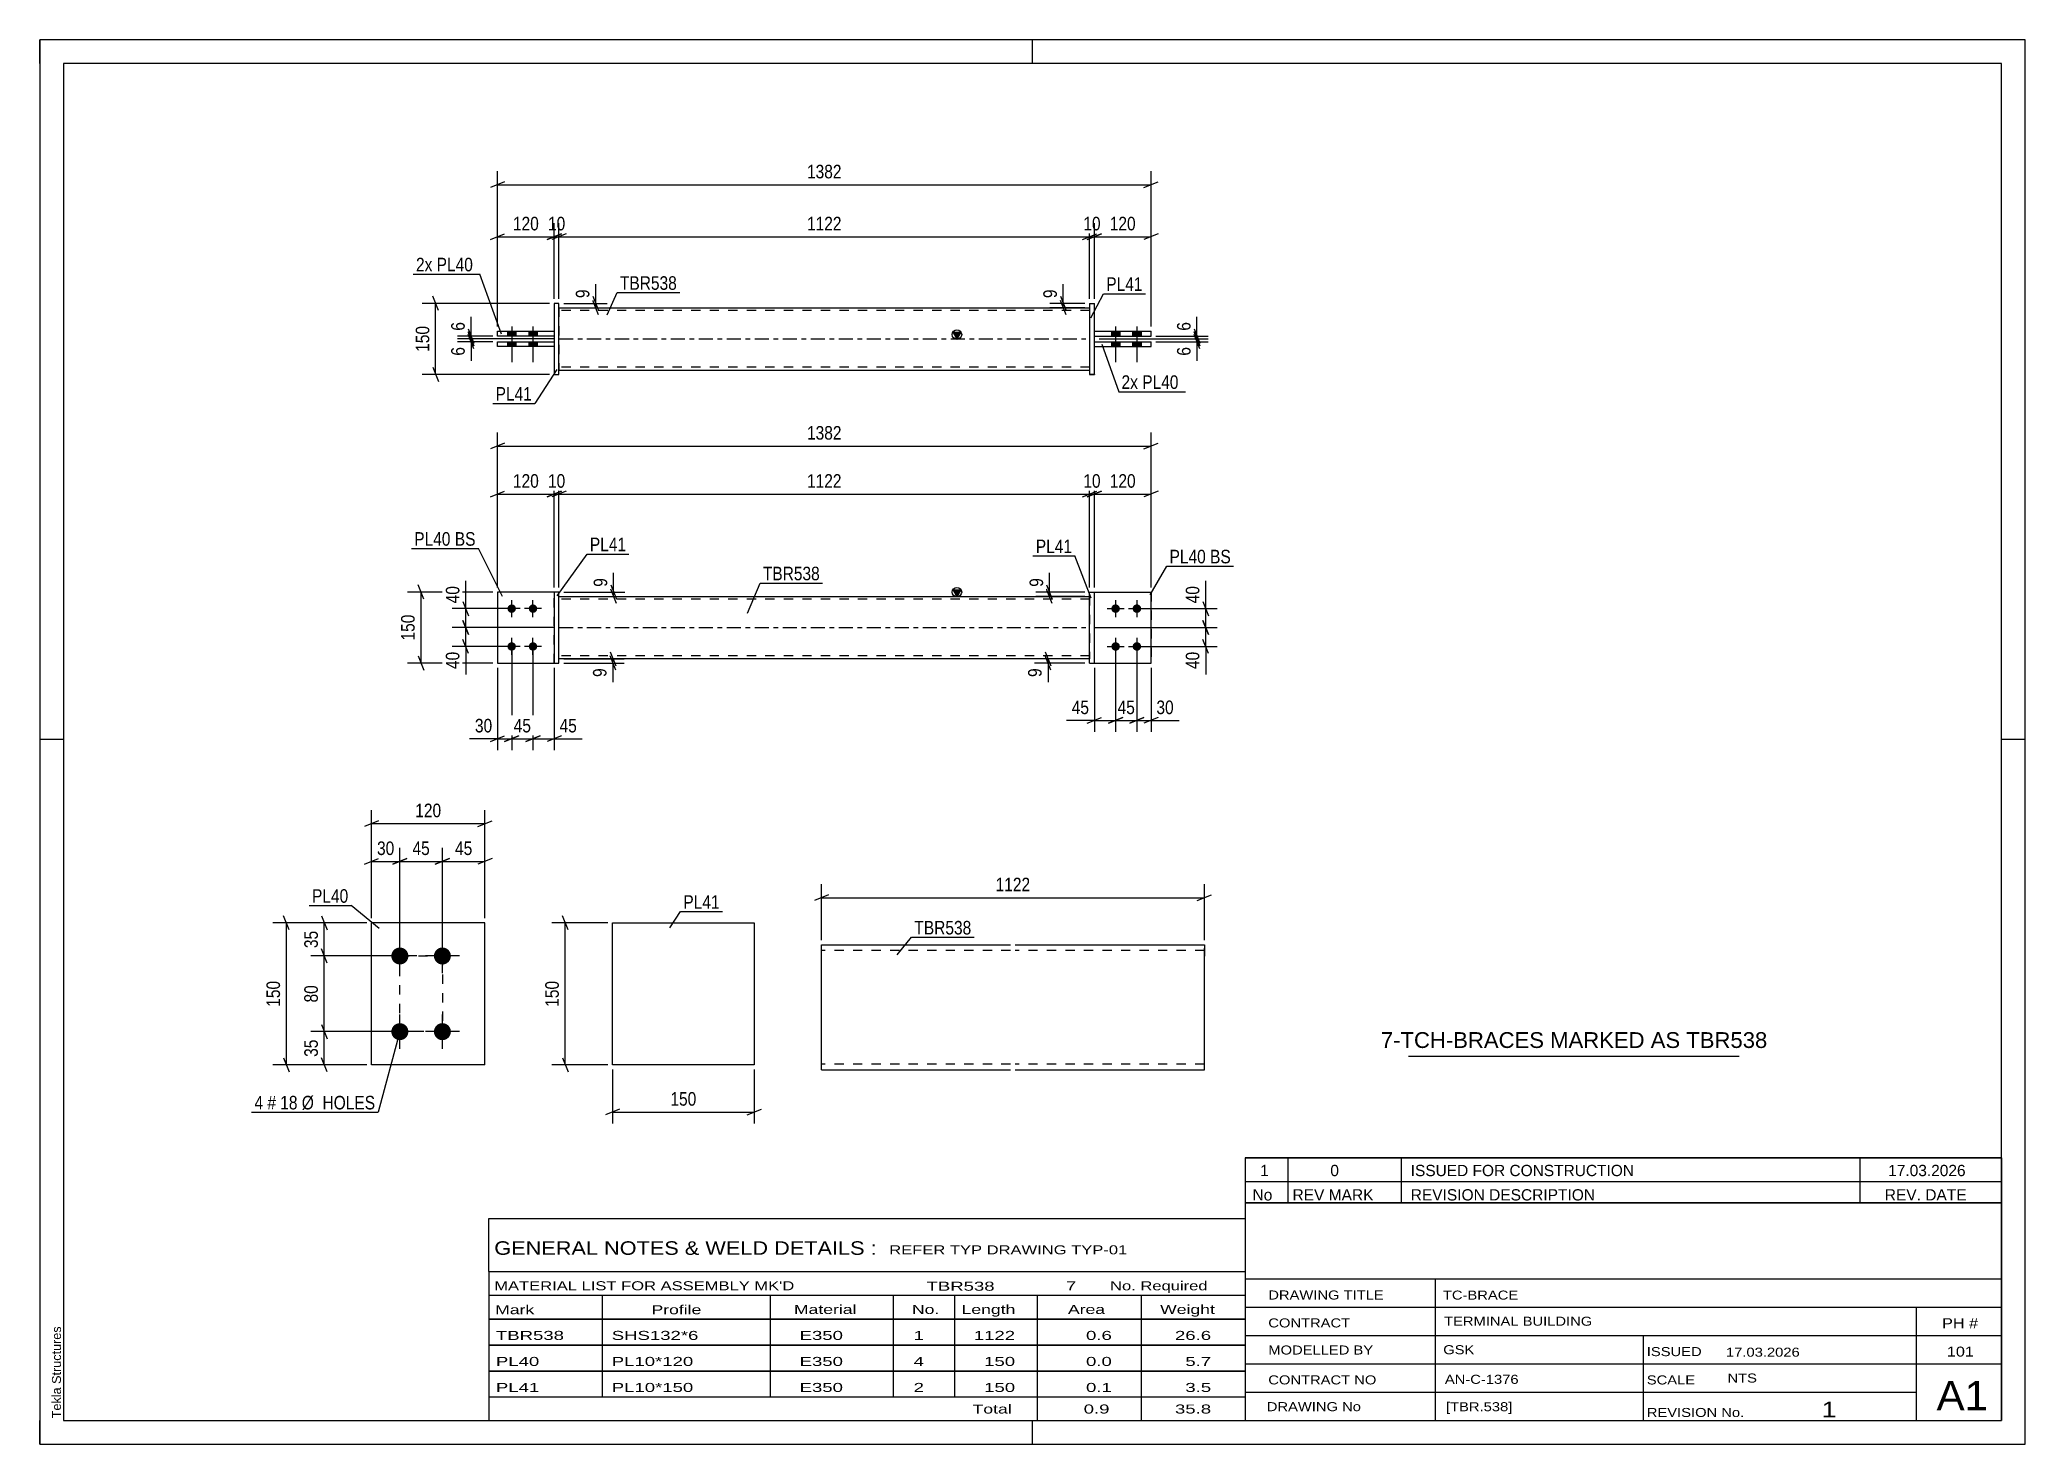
# Model space of a CAD drawing. Header units: millimetres. Extents: x 0 to 420, y 0 to 297.
import ezdxf

# ---------------------------------------------------------------- set-up
doc = ezdxf.new("R2010")
doc.units = ezdxf.units.MM
doc.linetypes.add('DXK_LINE_DOT2', pattern=[3.9198, 1.9599, -1.9599])
doc.linetypes.add('DXK_LINE_DOT3', pattern=[5.9187, 2.979, -0.9799, 0.9799, -0.9799])
doc.styles.add('Arial', font='ARIAL.TTF', dxfattribs={"height": 0.2})
doc.styles.add('Arial Narrow', font='ARIALN.TTF', dxfattribs={"height": 0.2})

# ---------------------------------------------------------------- blocks, each defined once
blk = doc.blocks.new('Unknown-581592509-1127')
at = {"color": 5, "linetype": 'Continuous'}
for p, q in [((420, 297), (0, 297)), ((0, 297), (0, 0)), ((0, 292), (0, 297)), ((210, 292), (210, 297)), ((420, 0), (420, 297)), ((415, 292), (5, 292)), ((5, 292), (5, 5)), ((415, 5), (415, 292)), ((5, 149), (0, 149)), ((420, 149), (415, 149)), ((0, 0), (0, 5)), ((5, 5), (415, 5)), ((210, 0), (210, 5)), ((0, 0), (420, 0))]:
    blk.add_line(p, q, dxfattribs=at)
at = {"color": 174, "linetype": 'Continuous', "style": 'Arial'}
blk.add_text('Tekla Structures', height=1.9102, rotation=90, dxfattribs=at).set_placement((4.5, 5.5))
blk = doc.blocks.new('Part-581592509-1392 - 1364')
at = {"color": 2, "linetype": 'Continuous'}
for p, q in [((222.08, 180.2), (223.08, 180.2)), ((222.08, 165.2), (222.08, 180.2)), ((223.08, 165.2), (223.08, 180.2)), ((222.08, 165.2), (223.08, 165.2)), ((222.08, 165.2), (223.08, 165.2))]:
    blk.add_line(p, q, dxfattribs=at)
at = {"color": 7, "linetype": 'DXK_LINE_DOT2'}
for p, q in [((222.08, 180.2), (223.08, 180.2)), ((222.08, 165.2), (222.08, 165.2)), ((223.08, 165.2), (223.08, 165.2)), ((223.08, 165.2), (223.08, 165.2))]:
    blk.add_line(p, q, dxfattribs=at)
blk = doc.blocks.new('Bolt-581592509-1403 - 1364')
at = {"linetype": 'Continuous'}
for points in [[(99.84, 175.8, -1), (99.84, 177.6, -1)], [(104.34, 175.8, -1), (104.34, 177.6, -1)], [(99.84, 167.8, -1), (99.84, 169.6, -1)], [(104.34, 167.8, -1), (104.34, 169.6, -1)]]:
    blk.add_hatch(color=1, dxfattribs=at).paths.add_polyline_path(points)
at = {"color": 1, "linetype": 'Continuous'}
for p, q in [((101.64, 176.7), (98.04, 176.7)), ((99.84, 174.9), (99.84, 178.5)), ((106.14, 176.7), (102.54, 176.7)), ((104.34, 174.9), (104.34, 178.5)), ((101.64, 168.7), (98.04, 168.7)), ((99.84, 166.9), (99.84, 170.5)), ((106.14, 168.7), (102.54, 168.7)), ((104.34, 166.9), (104.34, 170.5))]:
    blk.add_line(p, q, dxfattribs=at)
blk = doc.blocks.new('Bolt-581592509-1404 - 1364')
at = {"linetype": 'Continuous'}
for points in [[(227.58, 177.6), (227.77, 177.58), (227.95, 177.52), (228.11, 177.43), (228.25, 177.3), (228.36, 177.15), (228.44, 176.98), (228.48, 176.79), (228.48, 176.6), (228.44, 176.42), (228.36, 176.25), (228.25, 176.1), (228.11, 175.97), (227.95, 175.88), (227.77, 175.82), (227.58, 175.8), (227.4, 175.82), (227.22, 175.88), (227.05, 175.97), (226.91, 176.1), (226.8, 176.25), (226.73, 176.42), (226.69, 176.6), (226.69, 176.79), (226.73, 176.98), (226.8, 177.15), (226.91, 177.3), (227.05, 177.43), (227.22, 177.52), (227.4, 177.58)], [(232.08, 177.6), (232.27, 177.58), (232.45, 177.52), (232.61, 177.43), (232.75, 177.3), (232.86, 177.15), (232.94, 176.98), (232.98, 176.79), (232.98, 176.6), (232.94, 176.42), (232.86, 176.25), (232.75, 176.1), (232.61, 175.97), (232.45, 175.88), (232.27, 175.82), (232.08, 175.8), (231.9, 175.82), (231.72, 175.88), (231.55, 175.97), (231.41, 176.1), (231.3, 176.25), (231.23, 176.42), (231.19, 176.6), (231.19, 176.79), (231.23, 176.98), (231.3, 177.15), (231.41, 177.3), (231.55, 177.43), (231.72, 177.52), (231.9, 177.58)], [(227.58, 169.6), (227.77, 169.58), (227.95, 169.52), (228.11, 169.43), (228.25, 169.3), (228.36, 169.15), (228.44, 168.98), (228.48, 168.79), (228.48, 168.6), (228.44, 168.42), (228.36, 168.25), (228.25, 168.1), (228.11, 167.97), (227.95, 167.88), (227.77, 167.82), (227.58, 167.8), (227.4, 167.82), (227.22, 167.88), (227.05, 167.97), (226.91, 168.1), (226.8, 168.25), (226.73, 168.42), (226.69, 168.6), (226.69, 168.79), (226.73, 168.98), (226.8, 169.15), (226.91, 169.3), (227.05, 169.43), (227.22, 169.52), (227.4, 169.58)], [(232.08, 169.6), (232.27, 169.58), (232.45, 169.52), (232.61, 169.43), (232.75, 169.3), (232.86, 169.15), (232.94, 168.98), (232.98, 168.79), (232.98, 168.6), (232.94, 168.42), (232.86, 168.25), (232.75, 168.1), (232.61, 167.97), (232.45, 167.88), (232.27, 167.82), (232.08, 167.8), (231.9, 167.82), (231.72, 167.88), (231.55, 167.97), (231.41, 168.1), (231.3, 168.25), (231.23, 168.42), (231.19, 168.6), (231.19, 168.79), (231.23, 168.98), (231.3, 169.15), (231.41, 169.3), (231.55, 169.43), (231.72, 169.52), (231.9, 169.58)]]:
    blk.add_hatch(color=1, dxfattribs=at).paths.add_polyline_path(points)
at = {"color": 1, "linetype": 'Continuous'}
for p, q in [((225.78, 176.7), (229.38, 176.7)), ((227.58, 178.5), (227.58, 174.9)), ((230.28, 176.7), (233.88, 176.7)), ((232.08, 178.5), (232.08, 174.9)), ((225.78, 168.7), (229.38, 168.7)), ((227.58, 170.5), (227.58, 166.9)), ((230.28, 168.7), (233.88, 168.7)), ((232.08, 170.5), (232.08, 166.9))]:
    blk.add_line(p, q, dxfattribs=at)
blk = doc.blocks.new('Part-581592509-1409 - 1364')
at = {"color": 2, "linetype": 'Continuous'}
for p, q in [((109.84, 180.2), (108.84, 180.2)), ((108.84, 180.2), (108.84, 165.2)), ((109.84, 165.2), (109.84, 180.2)), ((108.84, 165.2), (109.84, 165.2))]:
    blk.add_line(p, q, dxfattribs=at)
blk = doc.blocks.new('Part-581592509-1424 - 1364')
at = {"color": 7, "linetype": 'DXK_LINE_DOT2'}
for p, q in [((108.84, 180.2), (96.84, 180.2)), ((96.84, 180.2), (96.84, 165.2)), ((108.84, 165.2), (108.84, 180.2)), ((96.84, 165.2), (108.84, 165.2))]:
    blk.add_line(p, q, dxfattribs=at)
blk = doc.blocks.new('Part-581592509-1429 - 1364')
at = {"color": 2, "linetype": 'Continuous'}
for p, q in [((108.84, 180.2), (96.84, 180.2)), ((96.84, 180.2), (96.84, 165.2)), ((96.84, 165.2), (108.84, 165.2))]:
    blk.add_line(p, q, dxfattribs=at)
at = {"color": 7, "linetype": 'DXK_LINE_DOT2'}
blk.add_line((108.84, 165.2), (108.84, 180.2), dxfattribs=at)
blk = doc.blocks.new('Part-581592509-1444 - 1364')
at = {"linetype": 'Continuous'}
blk.add_hatch(color=2, dxfattribs=at).paths.add_polyline_path([(194.02, 179.3), (193.22, 180.7), (194.82, 180.7)])
at = {"color": 2, "linetype": 'Continuous'}
for p, q in [((194.02, 179.3), (193.22, 180.7)), ((193.22, 180.7), (194.82, 180.7)), ((194.82, 180.7), (194.02, 179.3)), ((109.84, 179.3), (222.08, 179.3)), ((222.08, 166.1), (109.84, 166.1))]:
    blk.add_line(p, q, dxfattribs=at)
at = {"color": 7, "linetype": 'DXK_LINE_DOT2'}
for p, q in [((109.84, 166.1), (109.84, 179.3)), ((222.08, 178.7), (109.84, 178.7)), ((222.08, 179.3), (222.08, 166.1)), ((222.08, 166.7), (109.84, 166.7))]:
    blk.add_line(p, q, dxfattribs=at)
at = {"color": 7, "linetype": 'DXK_LINE_DOT3'}
blk.add_line((109.84, 172.7), (222.08, 172.7), dxfattribs=at)
at = {"color": 2, "linetype": 'Continuous'}
blk.add_circle((194.02, 180.2), 1, dxfattribs=at)
blk = doc.blocks.new('Part-581592509-1449 - 1364')
at = {"color": 2, "linetype": 'Continuous'}
for p, q in [((223.08, 180.2), (235.08, 180.2)), ((235.08, 180.2), (235.08, 180.2)), ((235.08, 165.2), (235.08, 180.2)), ((223.08, 165.2), (235.08, 165.2))]:
    blk.add_line(p, q, dxfattribs=at)
at = {"color": 7, "linetype": 'DXK_LINE_DOT2'}
for p, q in [((223.08, 180.2), (235.08, 180.2)), ((223.08, 165.2), (223.08, 180.2)), ((223.08, 165.2), (223.08, 165.2)), ((223.08, 165.2), (235.08, 165.2))]:
    blk.add_line(p, q, dxfattribs=at)
blk = doc.blocks.new('Part-581592509-1454 - 1364')
at = {"color": 7, "linetype": 'DXK_LINE_DOT2'}
for p, q in [((223.08, 180.2), (235.08, 180.2)), ((223.08, 165.2), (223.08, 180.2)), ((223.08, 180.2), (235.08, 180.2)), ((235.08, 180.2), (235.08, 180.2)), ((235.08, 180.2), (235.08, 165.2)), ((223.08, 165.2), (223.08, 165.2)), ((223.08, 165.2), (235.08, 165.2)), ((223.08, 165.2), (235.08, 165.2))]:
    blk.add_line(p, q, dxfattribs=at)
blk = doc.blocks.new('Part-581592509-1786 - 1771')
at = {"color": 2, "linetype": 'Continuous'}
for p, q in [((96.84, 235.34), (108.84, 235.34)), ((96.84, 234.34), (96.84, 235.34)), ((108.84, 235.34), (108.84, 234.34)), ((108.84, 234.34), (96.84, 234.34))]:
    blk.add_line(p, q, dxfattribs=at)
blk = doc.blocks.new('Part-581592509-1781 - 1771')
at = {"color": 2, "linetype": 'Continuous'}
for p, q in [((109.84, 241.24), (108.84, 241.24)), ((108.84, 241.24), (108.84, 226.24)), ((109.84, 226.24), (109.84, 241.24)), ((108.84, 226.24), (109.84, 226.24))]:
    blk.add_line(p, q, dxfattribs=at)
blk = doc.blocks.new('Part-581592509-1791 - 1771')
at = {"color": 2, "linetype": 'Continuous'}
for p, q in [((96.84, 233.14), (108.84, 233.14)), ((96.84, 232.14), (96.84, 233.14)), ((108.84, 232.14), (96.84, 232.14)), ((108.84, 233.14), (108.84, 232.14))]:
    blk.add_line(p, q, dxfattribs=at)
blk = doc.blocks.new('Bolt-581592509-1775 - 1771')
at = {"linetype": 'Continuous'}
for points in [[(98.94, 234.34), (100.74, 234.34), (100.74, 235.34), (98.94, 235.34)], [(98.94, 234.34), (100.74, 234.34), (100.74, 235.34), (98.94, 235.34)], [(103.44, 234.34), (105.24, 234.34), (105.24, 235.34), (103.44, 235.34)], [(103.44, 234.34), (105.24, 234.34), (105.24, 235.34), (103.44, 235.34)], [(98.94, 232.14), (100.74, 232.14), (100.74, 233.14), (98.94, 233.14)], [(98.94, 232.14), (100.74, 232.14), (100.74, 233.14), (98.94, 233.14)], [(103.44, 232.14), (105.24, 232.14), (105.24, 233.14), (103.44, 233.14)], [(103.44, 232.14), (105.24, 232.14), (105.24, 233.14), (103.44, 233.14)]]:
    blk.add_hatch(color=1, dxfattribs=at).paths.add_polyline_path(points)
at = {"color": 1, "linetype": 'Continuous'}
for p, q in [((98.94, 235.34), (98.94, 234.34)), ((98.94, 235.34), (98.94, 234.34)), ((99.84, 236.34), (99.84, 228.84)), ((99.84, 236.34), (99.84, 228.84)), ((100.74, 235.34), (100.74, 234.34)), ((100.74, 235.34), (100.74, 234.34)), ((103.44, 235.34), (103.44, 234.34)), ((103.44, 235.34), (103.44, 234.34)), ((104.34, 236.34), (104.34, 228.84)), ((104.34, 236.34), (104.34, 228.84)), ((105.24, 235.34), (105.24, 234.34)), ((105.24, 235.34), (105.24, 234.34)), ((98.94, 233.14), (98.94, 232.14)), ((98.94, 233.14), (98.94, 232.14)), ((100.74, 233.14), (100.74, 232.14)), ((100.74, 233.14), (100.74, 232.14)), ((103.44, 233.14), (103.44, 232.14)), ((103.44, 233.14), (103.44, 232.14)), ((105.24, 233.14), (105.24, 232.14)), ((105.24, 233.14), (105.24, 232.14))]:
    blk.add_line(p, q, dxfattribs=at)
blk = doc.blocks.new('Bolt-581592509-1776 - 1771')
at = {"linetype": 'Continuous'}
for points in [[(228.48, 235.35), (226.68, 235.35), (226.68, 234.35), (228.48, 234.35)], [(228.48, 235.34), (226.68, 235.34), (226.68, 234.34), (228.48, 234.34)], [(232.98, 235.35), (231.18, 235.35), (231.18, 234.35), (232.98, 234.35)], [(232.98, 235.34), (231.18, 235.34), (231.18, 234.34), (232.98, 234.34)], [(228.48, 233.15), (226.68, 233.15), (226.68, 232.15), (228.48, 232.15)], [(228.48, 233.14), (226.68, 233.14), (226.68, 232.14), (228.48, 232.14)], [(232.98, 233.15), (231.18, 233.15), (231.18, 232.15), (232.98, 232.15)], [(232.98, 233.14), (231.18, 233.14), (231.18, 232.14), (232.98, 232.14)]]:
    blk.add_hatch(color=1, dxfattribs=at).paths.add_polyline_path(points)
at = {"color": 1, "linetype": 'Continuous'}
for p, q in [((226.68, 235.35), (226.68, 234.35)), ((226.68, 235.34), (226.68, 234.34)), ((227.58, 236.35), (227.58, 228.85)), ((227.58, 236.34), (227.58, 228.84)), ((228.48, 235.35), (228.48, 234.35)), ((228.48, 235.34), (228.48, 234.34)), ((231.18, 235.35), (231.18, 234.35)), ((231.18, 235.34), (231.18, 234.34)), ((232.08, 236.35), (232.08, 228.85)), ((232.08, 236.34), (232.08, 228.84)), ((232.98, 235.35), (232.98, 234.35)), ((232.98, 235.34), (232.98, 234.34)), ((226.68, 233.15), (226.68, 232.15)), ((226.68, 233.14), (226.68, 232.14)), ((228.48, 233.15), (228.48, 232.15)), ((228.48, 233.14), (228.48, 232.14)), ((231.18, 233.15), (231.18, 232.15)), ((231.18, 233.14), (231.18, 232.14)), ((232.98, 233.15), (232.98, 232.15)), ((232.98, 233.14), (232.98, 232.14))]:
    blk.add_line(p, q, dxfattribs=at)
blk = doc.blocks.new('Part-581592509-1796 - 1771')
at = {"color": 2, "linetype": 'Continuous'}
for p, q in [((222.08, 241.25), (222.08, 226.25)), ((222.08, 241.25), (223.08, 241.25)), ((223.08, 226.25), (223.08, 241.25)), ((222.08, 226.25), (223.08, 226.25)), ((222.08, 226.24), (223.08, 226.24))]:
    blk.add_line(p, q, dxfattribs=at)
at = {"color": 7, "linetype": 'DXK_LINE_DOT2'}
for p, q in [((222.08, 241.24), (222.08, 241.25)), ((222.08, 241.24), (223.08, 241.24)), ((222.08, 226.25), (222.08, 226.24)), ((223.08, 226.24), (223.08, 226.25)), ((223.08, 226.25), (223.08, 226.24))]:
    blk.add_line(p, q, dxfattribs=at)
blk = doc.blocks.new('Part-581592509-1801 - 1771')
at = {"linetype": 'Continuous'}
blk.add_hatch(color=2, dxfattribs=at).paths.add_polyline_path([(194.02, 233.74), (193.22, 235.14), (194.82, 235.14)])
at = {"color": 2, "linetype": 'Continuous'}
for p, q in [((109.84, 240.34), (222.08, 240.34)), ((194.02, 233.74), (193.22, 235.14)), ((193.22, 235.14), (194.82, 235.14)), ((194.82, 235.14), (194.02, 233.74)), ((109.84, 227.14), (222.08, 227.14))]:
    blk.add_line(p, q, dxfattribs=at)
at = {"color": 7, "linetype": 'DXK_LINE_DOT2'}
for p, q in [((109.84, 240.34), (109.84, 227.14)), ((222.08, 239.74), (109.84, 239.74)), ((222.08, 240.34), (222.08, 227.14)), ((222.08, 227.74), (109.84, 227.74))]:
    blk.add_line(p, q, dxfattribs=at)
at = {"color": 7, "linetype": 'DXK_LINE_DOT3'}
blk.add_line((109.84, 233.74), (222.08, 233.74), dxfattribs=at)
at = {"color": 2, "linetype": 'Continuous'}
blk.add_circle((194.02, 234.64), 1, dxfattribs=at)
blk = doc.blocks.new('Part-581592509-1806 - 1771')
at = {"color": 2, "linetype": 'Continuous'}
for p, q in [((223.08, 233.15), (235.08, 233.15)), ((223.08, 232.15), (223.08, 233.15)), ((223.08, 232.15), (235.08, 232.15)), ((223.08, 232.14), (235.08, 232.14)), ((235.08, 232.15), (235.08, 233.15))]:
    blk.add_line(p, q, dxfattribs=at)
at = {"color": 7, "linetype": 'DXK_LINE_DOT2'}
for p, q in [((223.08, 233.14), (235.08, 233.14)), ((223.08, 232.14), (223.08, 232.15)), ((235.08, 232.15), (235.08, 232.14)), ((235.08, 232.14), (235.08, 232.15))]:
    blk.add_line(p, q, dxfattribs=at)
blk = doc.blocks.new('Part-581592509-1811 - 1771')
at = {"color": 2, "linetype": 'Continuous'}
for p, q in [((223.08, 235.35), (235.08, 235.35)), ((223.08, 234.35), (223.08, 235.35)), ((235.08, 234.35), (235.08, 235.35)), ((223.08, 234.35), (235.08, 234.35)), ((223.08, 234.34), (235.08, 234.34))]:
    blk.add_line(p, q, dxfattribs=at)
at = {"color": 7, "linetype": 'DXK_LINE_DOT2'}
for p, q in [((223.08, 235.34), (235.08, 235.34)), ((223.08, 234.34), (223.08, 234.35)), ((235.08, 234.35), (235.08, 234.34)), ((235.08, 234.34), (235.08, 234.35))]:
    blk.add_line(p, q, dxfattribs=at)
blk = doc.blocks.new('Part-581592509-2055 - 2048')
at = {"color": 2, "linetype": 'Continuous'}
for p, q in [((94.18, 110.25), (70.18, 110.25)), ((70.18, 80.25), (70.18, 110.25)), ((94.18, 80.25), (94.18, 110.25)), ((94.18, 80.25), (70.18, 80.25))]:
    blk.add_line(p, q, dxfattribs=at)
blk = doc.blocks.new('Bolt-581592509-2116 - 2048')
at = {"linetype": 'Continuous'}
for points in [[(76.18, 101.45, -1), (76.18, 105.05, -1)], [(85.18, 101.45, -1), (85.18, 105.05, -1)], [(76.18, 85.45, -1), (76.18, 89.05, -1)], [(85.18, 85.45, -1), (85.18, 89.05, -1)]]:
    blk.add_hatch(color=1, dxfattribs=at).paths.add_polyline_path(points)
at = {"color": 1, "linetype": 'Continuous'}
for p, q in [((76.18, 99.65), (76.18, 106.85)), ((85.18, 99.65), (85.18, 106.85)), ((79.78, 103.25), (72.58, 103.25)), ((88.78, 103.25), (81.58, 103.25)), ((76.18, 83.65), (76.18, 90.85)), ((85.18, 83.65), (85.18, 90.85)), ((79.78, 87.25), (72.58, 87.25)), ((88.78, 87.25), (81.58, 87.25))]:
    blk.add_line(p, q, dxfattribs=at)
blk = doc.blocks.new('Part-581592509-2263 - 2257')
at = {"color": 2, "linetype": 'Continuous'}
for p, q in [((121.15, 80.25), (121.15, 110.25)), ((121.15, 110.25), (151.15, 110.25)), ((151.15, 110.25), (151.15, 80.25)), ((151.15, 80.25), (121.15, 80.25))]:
    blk.add_line(p, q, dxfattribs=at)
blk = doc.blocks.new('Part-581592509-2286 - 2280')
at = {"color": 2, "linetype": 'Continuous'}
for p, q in [((165.36, 79.37), (165.36, 105.58)), ((165.36, 105.58), (205.36, 105.58)), ((206.36, 105.58), (246.36, 105.58)), ((246.36, 105.58), (246.36, 105.4)), ((246.36, 105.4), (246.36, 103.18)), ((246.36, 79.18), (246.36, 103.18)), ((165.36, 79.18), (165.36, 79.37)), ((165.36, 79.18), (205.36, 79.18)), ((206.36, 79.18), (246.36, 79.18))]:
    blk.add_line(p, q, dxfattribs=at)
at = {"color": 7, "linetype": 'DXK_LINE_DOT2'}
for p, q in [((205.36, 104.38), (165.36, 104.38)), ((246.36, 104.38), (206.36, 104.38)), ((246.36, 103.18), (246.36, 104.88)), ((165.36, 80.38), (165.36, 80.48)), ((205.36, 80.38), (165.36, 80.38)), ((246.36, 80.38), (206.36, 80.38)), ((246.36, 80.38), (246.36, 80.48))]:
    blk.add_line(p, q, dxfattribs=at)
blk = doc.blocks.new('Rectangle-581592509-2242 - 2048')
at = {"color": 1, "linetype": 'DXK_LINE_DOT2'}
blk.add_lwpolyline([(76.18, 103.25), (85.18, 103.25), (85.18, 87.25), (76.18, 87.25), (76.18, 103.25)], close=True, dxfattribs=at)
blk = doc.blocks.new('StraightDimension-581592509-1456 - 1364')
at = {"color": 7, "linetype": 'Continuous'}
for p, q in [((212.99, 181.7), (214.19, 178.7)), ((214.19, 177.8), (212.99, 180.8)), ((221.08, 180.2), (210.74, 180.2)), ((221.08, 179.3), (210.74, 179.3)), ((213.59, 179.3), (213.59, 180.2))]:
    blk.add_line(p, q, dxfattribs=at)
at = {"color": 0}
blk.add_wipeout([(212.84, 183.75), (208.64, 183.75), (208.64, 180.72), (212.84, 180.72)], dxfattribs=at)
at = {"color": 7, "linetype": 'Continuous'}
blk.add_line((213.59, 180.2), (213.59, 184.28), dxfattribs=at)
blk.add_line((213.59, 180.2), (213.59, 184.28), dxfattribs=at)
at = {"color": 3, "style": 'Arial Narrow'}
blk.add_text('9', height=2.86, rotation=90.0002, dxfattribs=at).set_placement((212.24, 181.32))
blk = doc.blocks.new('StraightDimension-581592509-1467 - 1364')
at = {"color": 7, "linetype": 'Continuous'}
for p, q in [((233.08, 176.7), (249.04, 176.7)), ((246.04, 178.2), (247.24, 175.2)), ((246.64, 172.7), (246.64, 176.7)), ((223.08, 172.7), (249.04, 172.7)), ((247.24, 171.2), (246.04, 174.2))]:
    blk.add_line(p, q, dxfattribs=at)
at = {"color": 0}
blk.add_wipeout([(245.89, 182.08), (241.69, 182.08), (241.69, 177.22), (245.89, 177.22)], dxfattribs=at)
at = {"color": 7, "linetype": 'Continuous'}
blk.add_line((246.64, 176.7), (246.64, 182.6), dxfattribs=at)
blk.add_line((246.64, 176.7), (246.64, 182.6), dxfattribs=at)
at = {"color": 3, "style": 'Arial Narrow'}
blk.add_text('40', height=2.863, rotation=90.0002, dxfattribs=at).set_placement((245.29, 177.82))
blk = doc.blocks.new('StraightDimension-581592509-1718 - 1364')
at = {"color": 7, "linetype": 'Continuous'}
for p, q in [((96.84, 181.2), (96.84, 203.77)), ((108.84, 181.2), (108.84, 203.77)), ((95.34, 200.32), (98.34, 201.52)), ((96.84, 200.92), (108.84, 200.92)), ((110.34, 201.52), (107.34, 200.32))]:
    blk.add_line(p, q, dxfattribs=at)
at = {"color": 0}
blk.add_wipeout([(106.18, 201.67), (106.18, 205.87), (99.5, 205.87), (99.5, 201.67)], dxfattribs=at)
at = {"color": 3, "style": 'Arial Narrow'}
blk.add_text('120', height=2.863, dxfattribs=at).set_placement((100.1, 202.27))
blk = doc.blocks.new('StraightDimension-581592509-1590 - 1364')
at = {"color": 7, "linetype": 'Continuous'}
for p, q in [((120.79, 181.7), (121.99, 178.7)), ((121.99, 177.8), (120.79, 180.8)), ((110.84, 180.2), (123.79, 180.2)), ((110.84, 179.3), (123.79, 179.3)), ((121.39, 179.3), (121.39, 180.2))]:
    blk.add_line(p, q, dxfattribs=at)
at = {"color": 0}
blk.add_wipeout([(120.64, 183.75), (116.44, 183.75), (116.44, 180.72), (120.64, 180.72)], dxfattribs=at)
at = {"color": 7, "linetype": 'Continuous'}
blk.add_line((121.39, 180.2), (121.39, 184.28), dxfattribs=at)
blk.add_line((121.39, 180.2), (121.39, 184.28), dxfattribs=at)
at = {"color": 3, "style": 'Arial Narrow'}
blk.add_text('9', height=2.86, rotation=90.0002, dxfattribs=at).set_placement((120.04, 181.32))
blk = doc.blocks.new('StraightDimension-581592509-1599 - 1364')
at = {"color": 7, "linetype": 'Continuous'}
for p, q in [((110.84, 166.1), (123.64, 166.1)), ((110.84, 165.2), (123.64, 165.2)), ((120.64, 167.6), (121.84, 164.6)), ((121.84, 163.7), (120.64, 166.7)), ((121.24, 165.2), (121.24, 166.1))]:
    blk.add_line(p, q, dxfattribs=at)
at = {"color": 0}
blk.add_wipeout([(120.49, 164.67), (116.29, 164.67), (116.29, 161.65), (120.49, 161.65)], dxfattribs=at)
at = {"color": 7, "linetype": 'Continuous'}
blk.add_line((121.24, 165.2), (121.24, 161.12), dxfattribs=at)
blk.add_line((121.24, 165.2), (121.24, 161.12), dxfattribs=at)
at = {"color": 3, "style": 'Arial Narrow'}
blk.add_text('9', height=2.86, rotation=90.0002, dxfattribs=at).set_placement((119.89, 162.25))
blk = doc.blocks.new('StraightDimension-581592509-1530 - 1364')
at = {"color": 7, "linetype": 'Continuous'}
for p, q in [((227.58, 167.7), (227.58, 150.65)), ((232.08, 167.7), (232.08, 150.65)), ((226.08, 152.45), (229.08, 153.65)), ((227.58, 153.05), (232.08, 153.05)), ((233.58, 153.65), (230.58, 152.45))]:
    blk.add_line(p, q, dxfattribs=at)
at = {"color": 0}
blk.add_wipeout([(232.26, 153.8), (232.26, 158), (227.4, 158), (227.4, 153.8)], dxfattribs=at)
at = {"color": 3, "style": 'Arial Narrow'}
blk.add_text('45', height=2.863, dxfattribs=at).set_placement((228, 154.4))
blk = doc.blocks.new('StraightDimension-581592509-1540 - 1364')
at = {"color": 7, "linetype": 'Continuous'}
for p, q in [((232.08, 167.7), (232.08, 150.65)), ((235.08, 164.2), (235.08, 150.65)), ((230.58, 152.45), (233.58, 153.65)), ((232.08, 153.05), (235.08, 153.05)), ((236.58, 153.65), (233.58, 152.45))]:
    blk.add_line(p, q, dxfattribs=at)
at = {"color": 0}
blk.add_wipeout([(240.46, 153.8), (240.46, 158), (235.61, 158), (235.61, 153.8)], dxfattribs=at)
at = {"color": 7, "linetype": 'Continuous'}
blk.add_line((235.08, 153.05), (240.99, 153.05), dxfattribs=at)
blk.add_line((235.08, 153.05), (240.99, 153.05), dxfattribs=at)
at = {"color": 3, "style": 'Arial Narrow'}
blk.add_text('30', height=2.863, dxfattribs=at).set_placement((236.21, 154.4))
blk = doc.blocks.new('StraightDimension-581592509-1653 - 1364')
at = {"color": 7, "linetype": 'Continuous'}
for p, q in [((223.08, 181.2), (223.08, 203.77)), ((235.08, 181.2), (235.08, 203.77)), ((221.58, 200.32), (224.58, 201.52)), ((223.08, 200.92), (235.08, 200.92)), ((236.58, 201.52), (233.58, 200.32))]:
    blk.add_line(p, q, dxfattribs=at)
at = {"color": 0}
blk.add_wipeout([(232.42, 201.67), (232.42, 205.87), (225.74, 205.87), (225.74, 201.67)], dxfattribs=at)
at = {"color": 3, "style": 'Arial Narrow'}
blk.add_text('120', height=2.863, dxfattribs=at).set_placement((226.34, 202.27))
blk = doc.blocks.new('StraightDimension-581592509-1692 - 1364')
at = {"color": 7, "linetype": 'Continuous'}
for p, q in [((109.84, 181.2), (109.84, 203.77)), ((222.08, 181.2), (222.08, 203.77)), ((111.34, 201.52), (108.34, 200.32)), ((109.84, 200.92), (222.08, 200.92)), ((220.58, 200.32), (223.58, 201.52))]:
    blk.add_line(p, q, dxfattribs=at)
at = {"color": 0}
blk.add_wipeout([(170.22, 201.67), (170.22, 205.87), (161.7, 205.87), (161.7, 201.67)], dxfattribs=at)
at = {"color": 3, "style": 'Arial Narrow'}
blk.add_text('1122', height=2.863, dxfattribs=at).set_placement((162.3, 202.27))
blk = doc.blocks.new('StraightDimension-581592509-1628 - 1364')
at = {"color": 7, "linetype": 'Continuous'}
for p, q in [((96.84, 164.2), (96.84, 146.78)), ((99.84, 167.7), (99.84, 146.78)), ((95.34, 148.58), (98.34, 149.78)), ((96.84, 149.18), (99.84, 149.18)), ((101.34, 149.78), (98.34, 148.58))]:
    blk.add_line(p, q, dxfattribs=at)
at = {"color": 0}
blk.add_wipeout([(96.31, 149.93), (96.31, 154.13), (91.46, 154.13), (91.46, 149.93)], dxfattribs=at)
at = {"color": 7, "linetype": 'Continuous'}
blk.add_line((96.84, 149.18), (90.93, 149.18), dxfattribs=at)
blk.add_line((96.84, 149.18), (90.93, 149.18), dxfattribs=at)
at = {"color": 3, "style": 'Arial Narrow'}
blk.add_text('30', height=2.863, dxfattribs=at).set_placement((92.06, 150.53))
blk = doc.blocks.new('StraightDimension-581592509-1514 - 1364')
at = {"color": 7, "linetype": 'Continuous'}
for p, q in [((223.08, 164.2), (223.08, 150.65)), ((227.58, 167.7), (227.58, 150.65)), ((221.58, 152.45), (224.58, 153.65)), ((223.08, 153.05), (227.58, 153.05)), ((229.08, 153.65), (226.08, 152.45))]:
    blk.add_line(p, q, dxfattribs=at)
at = {"color": 0}
blk.add_wipeout([(222.56, 153.8), (222.56, 158), (217.7, 158), (217.7, 153.8)], dxfattribs=at)
at = {"color": 7, "linetype": 'Continuous'}
blk.add_line((223.08, 153.05), (217.18, 153.05), dxfattribs=at)
blk.add_line((223.08, 153.05), (217.18, 153.05), dxfattribs=at)
at = {"color": 3, "style": 'Arial Narrow'}
blk.add_text('45', height=2.863, dxfattribs=at).set_placement((218.3, 154.4))
blk = doc.blocks.new('StraightDimension-581592509-1486 - 1364')
at = {"color": 7, "linetype": 'Continuous'}
for p, q in [((223.08, 172.7), (249.04, 172.7)), ((246.04, 174.2), (247.24, 171.2)), ((246.64, 168.7), (246.64, 172.7)), ((233.08, 168.7), (249.04, 168.7)), ((247.24, 167.2), (246.04, 170.2))]:
    blk.add_line(p, q, dxfattribs=at)
at = {"color": 0}
blk.add_wipeout([(245.89, 168.17), (241.69, 168.17), (241.69, 163.32), (245.89, 163.32)], dxfattribs=at)
at = {"color": 7, "linetype": 'Continuous'}
blk.add_line((246.64, 168.7), (246.64, 162.79), dxfattribs=at)
blk.add_line((246.64, 168.7), (246.64, 162.79), dxfattribs=at)
at = {"color": 3, "style": 'Arial Narrow'}
blk.add_text('40', height=2.863, rotation=90.0002, dxfattribs=at).set_placement((245.29, 163.92))
blk = doc.blocks.new('StraightDimension-581592509-1500 - 1364')
at = {"color": 7, "linetype": 'Continuous'}
for p, q in [((81.26, 178.7), (80.06, 181.7)), ((95.84, 180.2), (77.81, 180.2)), ((80.66, 165.2), (80.66, 180.2)), ((95.84, 165.2), (77.81, 165.2)), ((80.06, 166.7), (81.26, 163.7))]:
    blk.add_line(p, q, dxfattribs=at)
at = {"color": 0}
blk.add_wipeout([(79.91, 176.04), (75.71, 176.04), (75.71, 169.36), (79.91, 169.36)], dxfattribs=at)
at = {"color": 3, "style": 'Arial Narrow'}
blk.add_text('150', height=2.863, rotation=90.0002, dxfattribs=at).set_placement((79.31, 169.96))
blk = doc.blocks.new('StraightDimension-581592509-1554 - 1364')
at = {"color": 7, "linetype": 'Continuous'}
for p, q in [((221.08, 166.1), (210.43, 166.1)), ((221.08, 165.2), (210.43, 165.2)), ((212.68, 167.6), (213.88, 164.6)), ((213.88, 163.7), (212.68, 166.7)), ((213.28, 165.2), (213.28, 166.1))]:
    blk.add_line(p, q, dxfattribs=at)
at = {"color": 0}
blk.add_wipeout([(212.53, 164.67), (208.33, 164.67), (208.33, 161.65), (212.53, 161.65)], dxfattribs=at)
at = {"color": 7, "linetype": 'Continuous'}
blk.add_line((213.28, 165.2), (213.28, 161.12), dxfattribs=at)
blk.add_line((213.28, 165.2), (213.28, 161.12), dxfattribs=at)
at = {"color": 3, "style": 'Arial Narrow'}
blk.add_text('9', height=2.86, rotation=90.0002, dxfattribs=at).set_placement((211.93, 162.25))
blk = doc.blocks.new('StraightDimension-581592509-1563 - 1364')
at = {"color": 7, "linetype": 'Continuous'}
for p, q in [((98.84, 176.7), (87.27, 176.7)), ((89.52, 178.2), (90.72, 175.2)), ((90.12, 172.7), (90.12, 176.7)), ((108.84, 172.7), (87.27, 172.7)), ((90.72, 171.2), (89.52, 174.2))]:
    blk.add_line(p, q, dxfattribs=at)
at = {"color": 0}
blk.add_wipeout([(89.37, 182.08), (85.17, 182.08), (85.17, 177.22), (89.37, 177.22)], dxfattribs=at)
at = {"color": 7, "linetype": 'Continuous'}
blk.add_line((90.12, 176.7), (90.12, 182.6), dxfattribs=at)
blk.add_line((90.12, 176.7), (90.12, 182.6), dxfattribs=at)
at = {"color": 3, "style": 'Arial Narrow'}
blk.add_text('40', height=2.863, rotation=90.0002, dxfattribs=at).set_placement((88.77, 177.82))
blk = doc.blocks.new('StraightDimension-581592509-1576 - 1364')
at = {"color": 7, "linetype": 'Continuous'}
for p, q in [((108.84, 172.7), (87.27, 172.7)), ((89.52, 174.2), (90.72, 171.2)), ((90.12, 168.7), (90.12, 172.7)), ((98.84, 168.7), (87.27, 168.7)), ((90.72, 167.2), (89.52, 170.2))]:
    blk.add_line(p, q, dxfattribs=at)
at = {"color": 0}
blk.add_wipeout([(89.37, 168.17), (85.17, 168.17), (85.17, 163.32), (89.37, 163.32)], dxfattribs=at)
at = {"color": 7, "linetype": 'Continuous'}
blk.add_line((90.12, 168.7), (90.12, 162.79), dxfattribs=at)
blk.add_line((90.12, 168.7), (90.12, 162.79), dxfattribs=at)
at = {"color": 3, "style": 'Arial Narrow'}
blk.add_text('40', height=2.863, rotation=90.0002, dxfattribs=at).set_placement((88.77, 163.92))
blk = doc.blocks.new('StraightDimension-581592509-1608 - 1364')
at = {"color": 7, "linetype": 'Continuous'}
for p, q in [((104.34, 167.7), (104.34, 146.78)), ((108.84, 164.2), (108.84, 146.78)), ((102.84, 148.58), (105.84, 149.78)), ((104.34, 149.18), (108.84, 149.18)), ((110.34, 149.78), (107.34, 148.58))]:
    blk.add_line(p, q, dxfattribs=at)
at = {"color": 0}
blk.add_wipeout([(114.22, 149.93), (114.22, 154.13), (109.36, 154.13), (109.36, 149.93)], dxfattribs=at)
at = {"color": 7, "linetype": 'Continuous'}
blk.add_line((108.84, 149.18), (114.74, 149.18), dxfattribs=at)
blk.add_line((108.84, 149.18), (114.74, 149.18), dxfattribs=at)
at = {"color": 3, "style": 'Arial Narrow'}
blk.add_text('45', height=2.863, dxfattribs=at).set_placement((109.96, 150.53))
blk = doc.blocks.new('StraightDimension-581592509-1621 - 1364')
at = {"color": 7, "linetype": 'Continuous'}
for p, q in [((99.84, 167.7), (99.84, 146.78)), ((104.34, 167.7), (104.34, 146.78)), ((98.34, 148.58), (101.34, 149.78)), ((99.84, 149.18), (104.34, 149.18)), ((105.84, 149.78), (102.84, 148.58))]:
    blk.add_line(p, q, dxfattribs=at)
at = {"color": 0}
blk.add_wipeout([(104.52, 149.93), (104.52, 154.13), (99.66, 154.13), (99.66, 149.93)], dxfattribs=at)
at = {"color": 3, "style": 'Arial Narrow'}
blk.add_text('45', height=2.863, dxfattribs=at).set_placement((100.26, 150.53))
blk = doc.blocks.new('StraightDimension-581592509-1639 - 1364')
at = {"color": 7, "linetype": 'Continuous'}
for p, q in [((98.34, 211.69), (95.34, 210.49)), ((96.84, 181.2), (96.84, 213.94)), ((96.84, 211.09), (235.08, 211.09)), ((233.58, 210.49), (236.58, 211.69)), ((235.08, 181.2), (235.08, 213.94))]:
    blk.add_line(p, q, dxfattribs=at)
at = {"color": 0}
blk.add_wipeout([(170.22, 211.84), (170.22, 216.04), (161.7, 216.04), (161.7, 211.84)], dxfattribs=at)
at = {"color": 3, "style": 'Arial Narrow'}
blk.add_text('1382', height=2.863, dxfattribs=at).set_placement((162.3, 212.44))
blk = doc.blocks.new('StraightDimension-581592509-1675 - 1364')
at = {"color": 7, "linetype": 'Continuous'}
for p, q in [((222.08, 181.2), (222.08, 203.77)), ((223.08, 181.2), (223.08, 203.77)), ((220.58, 200.32), (223.58, 201.52)), ((224.58, 201.52), (221.58, 200.32)), ((222.08, 200.92), (223.08, 200.92))]:
    blk.add_line(p, q, dxfattribs=at)
at = {"color": 0}
blk.add_wipeout([(225.01, 201.67), (225.01, 205.87), (220.15, 205.87), (220.15, 201.67)], dxfattribs=at)
at = {"color": 3, "style": 'Arial Narrow'}
blk.add_text('10', height=2.863, dxfattribs=at).set_placement((220.75, 202.27))
blk = doc.blocks.new('StraightDimension-581592509-1701 - 1364')
at = {"color": 7, "linetype": 'Continuous'}
for p, q in [((108.84, 181.2), (108.84, 203.77)), ((109.84, 181.2), (109.84, 203.77)), ((107.34, 200.32), (110.34, 201.52)), ((111.34, 201.52), (108.34, 200.32)), ((108.84, 200.92), (109.84, 200.92))]:
    blk.add_line(p, q, dxfattribs=at)
at = {"color": 0}
blk.add_wipeout([(111.77, 201.67), (111.77, 205.87), (106.91, 205.87), (106.91, 201.67)], dxfattribs=at)
at = {"color": 3, "style": 'Arial Narrow'}
blk.add_text('10', height=2.863, dxfattribs=at).set_placement((107.51, 202.27))
blk = doc.blocks.new('StraightDimension-581592509-1824 - 1771')
at = {"color": 7, "linetype": 'Continuous'}
for p, q in [((108.84, 242.24), (108.84, 258.19)), ((109.84, 242.24), (109.84, 258.19)), ((107.34, 254.74), (110.34, 255.94)), ((111.34, 255.94), (108.34, 254.74)), ((108.84, 255.34), (109.84, 255.34))]:
    blk.add_line(p, q, dxfattribs=at)
at = {"color": 0}
blk.add_wipeout([(111.77, 256.09), (111.77, 260.29), (106.91, 260.29), (106.91, 256.09)], dxfattribs=at)
at = {"color": 3, "style": 'Arial Narrow'}
blk.add_text('10', height=2.863, dxfattribs=at).set_placement((107.51, 256.69))
blk = doc.blocks.new('StraightDimension-581592509-1834 - 1771')
at = {"color": 7, "linetype": 'Continuous'}
for p, q in [((96.84, 236.34), (96.84, 258.19)), ((108.84, 242.24), (108.84, 258.19)), ((95.34, 254.74), (98.34, 255.94)), ((96.84, 255.34), (108.84, 255.34)), ((110.34, 255.94), (107.34, 254.74))]:
    blk.add_line(p, q, dxfattribs=at)
at = {"color": 0}
blk.add_wipeout([(106.18, 256.09), (106.18, 260.29), (99.5, 260.29), (99.5, 256.09)], dxfattribs=at)
at = {"color": 3, "style": 'Arial Narrow'}
blk.add_text('120', height=2.863, dxfattribs=at).set_placement((100.1, 256.69))
blk = doc.blocks.new('StraightDimension-581592509-1939 - 1771')
at = {"color": 7, "linetype": 'Continuous'}
for p, q in [((244.18, 235.85), (245.38, 232.85)), ((245.38, 232.24), (244.18, 235.24)), ((224.08, 233.74), (247.18, 233.74)), ((236.08, 234.35), (247.18, 234.35)), ((244.78, 233.74), (244.78, 234.35))]:
    blk.add_line(p, q, dxfattribs=at)
at = {"color": 0}
blk.add_wipeout([(244.03, 237.9), (239.83, 237.9), (239.83, 234.87), (244.03, 234.87)], dxfattribs=at)
at = {"color": 7, "linetype": 'Continuous'}
blk.add_line((244.78, 234.35), (244.78, 238.42), dxfattribs=at)
blk.add_line((244.78, 234.35), (244.78, 238.42), dxfattribs=at)
at = {"color": 3, "style": 'Arial Narrow'}
blk.add_text('6', height=2.86, rotation=90.0002, dxfattribs=at).set_placement((243.43, 235.47))
blk = doc.blocks.new('StraightDimension-581592509-1875 - 1771')
at = {"color": 7, "linetype": 'Continuous'}
for p, q in [((107.84, 241.24), (80.9, 241.24)), ((84.35, 239.74), (83.15, 242.74)), ((83.75, 226.24), (83.75, 241.24)), ((83.15, 227.74), (84.35, 224.74)), ((107.84, 226.24), (80.9, 226.24))]:
    blk.add_line(p, q, dxfattribs=at)
at = {"color": 0}
blk.add_wipeout([(83, 237.09), (78.8, 237.09), (78.8, 230.4), (83, 230.4)], dxfattribs=at)
at = {"color": 3, "style": 'Arial Narrow'}
blk.add_text('150', height=2.863, rotation=90.0002, dxfattribs=at).set_placement((82.4, 231))
blk = doc.blocks.new('StraightDimension-581592509-1949 - 1771')
at = {"color": 7, "linetype": 'Continuous'}
for p, q in [((221.08, 241.24), (213.65, 241.24)), ((221.08, 240.34), (213.65, 240.34)), ((215.9, 242.74), (217.1, 239.74)), ((217.1, 238.84), (215.9, 241.84)), ((216.5, 240.34), (216.5, 241.24))]:
    blk.add_line(p, q, dxfattribs=at)
at = {"color": 0}
blk.add_wipeout([(215.75, 244.8), (211.55, 244.8), (211.55, 241.77), (215.75, 241.77)], dxfattribs=at)
at = {"color": 7, "linetype": 'Continuous'}
blk.add_line((216.5, 241.24), (216.5, 245.32), dxfattribs=at)
blk.add_line((216.5, 241.24), (216.5, 245.32), dxfattribs=at)
at = {"color": 3, "style": 'Arial Narrow'}
blk.add_text('9', height=2.86, rotation=90.0002, dxfattribs=at).set_placement((215.15, 242.37))
blk = doc.blocks.new('StraightDimension-581592509-1813 - 1771')
at = {"color": 7, "linetype": 'Continuous'}
for p, q in [((96.84, 236.34), (96.84, 269.19)), ((235.08, 236.35), (235.08, 269.19)), ((98.34, 266.94), (95.34, 265.74)), ((96.84, 266.34), (235.08, 266.34)), ((233.58, 265.74), (236.58, 266.94))]:
    blk.add_line(p, q, dxfattribs=at)
at = {"color": 0}
blk.add_wipeout([(170.22, 267.09), (170.22, 271.29), (161.7, 271.29), (161.7, 267.09)], dxfattribs=at)
at = {"color": 3, "style": 'Arial Narrow'}
blk.add_text('1382', height=2.863, dxfattribs=at).set_placement((162.3, 267.69))
blk = doc.blocks.new('StraightDimension-581592509-1844 - 1771')
at = {"color": 7, "linetype": 'Continuous'}
for p, q in [((109.84, 242.24), (109.84, 258.19)), ((222.08, 242.24), (222.08, 258.19)), ((111.34, 255.94), (108.34, 254.74)), ((109.84, 255.34), (222.08, 255.34)), ((220.58, 254.74), (223.58, 255.94))]:
    blk.add_line(p, q, dxfattribs=at)
at = {"color": 0}
blk.add_wipeout([(170.22, 256.09), (170.22, 260.29), (161.7, 260.29), (161.7, 256.09)], dxfattribs=at)
at = {"color": 3, "style": 'Arial Narrow'}
blk.add_text('1122', height=2.863, dxfattribs=at).set_placement((162.3, 256.69))
blk = doc.blocks.new('StraightDimension-581592509-1854 - 1771')
at = {"color": 7, "linetype": 'Continuous'}
for p, q in [((222.08, 242.24), (222.08, 258.19)), ((223.08, 242.24), (223.08, 258.19)), ((220.58, 254.74), (223.58, 255.94)), ((224.58, 255.94), (221.58, 254.74)), ((222.08, 255.34), (223.08, 255.34))]:
    blk.add_line(p, q, dxfattribs=at)
at = {"color": 0}
blk.add_wipeout([(225.01, 256.09), (225.01, 260.29), (220.15, 260.29), (220.15, 256.09)], dxfattribs=at)
at = {"color": 3, "style": 'Arial Narrow'}
blk.add_text('10', height=2.863, dxfattribs=at).set_placement((220.75, 256.69))
blk = doc.blocks.new('StraightDimension-581592509-1864 - 1771')
at = {"color": 7, "linetype": 'Continuous'}
for p, q in [((223.08, 242.24), (223.08, 258.19)), ((235.08, 236.35), (235.08, 258.19)), ((221.58, 254.74), (224.58, 255.94)), ((223.08, 255.34), (235.08, 255.34)), ((236.58, 255.94), (233.58, 254.74))]:
    blk.add_line(p, q, dxfattribs=at)
at = {"color": 0}
blk.add_wipeout([(232.42, 256.09), (232.42, 260.29), (225.74, 260.29), (225.74, 256.09)], dxfattribs=at)
at = {"color": 3, "style": 'Arial Narrow'}
blk.add_text('120', height=2.863, dxfattribs=at).set_placement((226.34, 256.69))
blk = doc.blocks.new('StraightDimension-581592509-1886 - 1771')
at = {"color": 7, "linetype": 'Continuous'}
for p, q in [((110.84, 241.24), (120.02, 241.24)), ((110.84, 240.34), (120.02, 240.34)), ((117.02, 242.74), (118.22, 239.74)), ((118.22, 238.84), (117.02, 241.84)), ((117.62, 240.34), (117.62, 241.24))]:
    blk.add_line(p, q, dxfattribs=at)
at = {"color": 0}
blk.add_wipeout([(116.87, 244.8), (112.67, 244.8), (112.67, 241.77), (116.87, 241.77)], dxfattribs=at)
at = {"color": 7, "linetype": 'Continuous'}
blk.add_line((117.62, 241.24), (117.62, 245.32), dxfattribs=at)
blk.add_line((117.62, 241.24), (117.62, 245.32), dxfattribs=at)
at = {"color": 3, "style": 'Arial Narrow'}
blk.add_text('9', height=2.86, rotation=90.0002, dxfattribs=at).set_placement((116.27, 242.37))
blk = doc.blocks.new('StraightDimension-581592509-1897 - 1771')
at = {"color": 7, "linetype": 'Continuous'}
for p, q in [((90.65, 235.84), (91.85, 232.84)), ((91.85, 232.24), (90.65, 235.24)), ((95.84, 234.34), (88.4, 234.34)), ((108.84, 233.74), (88.4, 233.74)), ((91.25, 233.74), (91.25, 234.34))]:
    blk.add_line(p, q, dxfattribs=at)
at = {"color": 0}
blk.add_wipeout([(90.5, 237.9), (86.3, 237.9), (86.3, 234.87), (90.5, 234.87)], dxfattribs=at)
at = {"color": 7, "linetype": 'Continuous'}
blk.add_line((91.25, 234.34), (91.25, 238.42), dxfattribs=at)
blk.add_line((91.25, 234.34), (91.25, 238.42), dxfattribs=at)
at = {"color": 3, "style": 'Arial Narrow'}
blk.add_text('6', height=2.86, rotation=90.0002, dxfattribs=at).set_placement((89.9, 235.47))
blk = doc.blocks.new('StraightDimension-581592509-1913 - 1771')
at = {"color": 7, "linetype": 'Continuous'}
for p, q in [((90.65, 235.24), (91.85, 232.24)), ((108.84, 233.74), (88.4, 233.74)), ((95.84, 233.14), (88.4, 233.14)), ((91.85, 231.64), (90.65, 234.64)), ((91.25, 233.14), (91.25, 233.74))]:
    blk.add_line(p, q, dxfattribs=at)
at = {"color": 0}
blk.add_wipeout([(90.5, 232.62), (86.3, 232.62), (86.3, 229.59), (90.5, 229.59)], dxfattribs=at)
at = {"color": 7, "linetype": 'Continuous'}
blk.add_line((91.25, 233.14), (91.25, 229.07), dxfattribs=at)
blk.add_line((91.25, 233.14), (91.25, 229.07), dxfattribs=at)
at = {"color": 3, "style": 'Arial Narrow'}
blk.add_text('6', height=2.86, rotation=90.0002, dxfattribs=at).set_placement((89.9, 230.19))
blk = doc.blocks.new('StraightDimension-581592509-1930 - 1771')
at = {"color": 7, "linetype": 'Continuous'}
for p, q in [((244.18, 235.24), (245.38, 232.24)), ((224.08, 233.74), (247.18, 233.74)), ((236.08, 233.15), (247.18, 233.15)), ((245.38, 231.65), (244.18, 234.65)), ((244.78, 233.15), (244.78, 233.74))]:
    blk.add_line(p, q, dxfattribs=at)
at = {"color": 0}
blk.add_wipeout([(244.03, 232.62), (239.83, 232.62), (239.83, 229.59), (244.03, 229.59)], dxfattribs=at)
at = {"color": 7, "linetype": 'Continuous'}
blk.add_line((244.78, 233.15), (244.78, 229.07), dxfattribs=at)
blk.add_line((244.78, 233.15), (244.78, 229.07), dxfattribs=at)
at = {"color": 3, "style": 'Arial Narrow'}
blk.add_text('6', height=2.86, rotation=90.0002, dxfattribs=at).set_placement((243.43, 230.19))
blk = doc.blocks.new('StraightDimension-581592509-2149 - 2048')
at = {"color": 7, "linetype": 'Continuous'}
for p, q in [((59.58, 88.75), (60.78, 85.75)), ((75.18, 87.25), (57.33, 87.25)), ((60.18, 80.25), (60.18, 87.25)), ((69.18, 80.25), (57.33, 80.25)), ((60.78, 78.75), (59.58, 81.75))]:
    blk.add_line(p, q, dxfattribs=at)
at = {"color": 0}
blk.add_wipeout([(59.43, 86.18), (55.23, 86.18), (55.23, 81.32), (59.43, 81.32)], dxfattribs=at)
at = {"color": 3, "style": 'Arial Narrow'}
blk.add_text('35', height=2.863, rotation=90.0002, dxfattribs=at).set_placement((58.83, 81.92))
blk = doc.blocks.new('StraightDimension-581592509-2183 - 2048')
at = {"color": 7, "linetype": 'Continuous'}
for p, q in [((85.18, 104.25), (85.18, 126.1)), ((94.18, 111.25), (94.18, 126.1)), ((83.68, 122.65), (86.68, 123.85)), ((85.18, 123.25), (94.18, 123.25)), ((95.68, 123.85), (92.68, 122.65))]:
    blk.add_line(p, q, dxfattribs=at)
at = {"color": 0}
blk.add_wipeout([(92.11, 124), (92.11, 128.2), (87.25, 128.2), (87.25, 124)], dxfattribs=at)
at = {"color": 3, "style": 'Arial Narrow'}
blk.add_text('45', height=2.863, dxfattribs=at).set_placement((87.85, 124.6))
blk = doc.blocks.new('StraightDimension-581592509-2136 - 2048')
at = {"color": 7, "linetype": 'Continuous'}
for p, q in [((75.18, 103.25), (57.33, 103.25)), ((60.78, 101.75), (59.58, 104.75)), ((60.18, 87.25), (60.18, 103.25)), ((59.58, 88.75), (60.78, 85.75)), ((75.18, 87.25), (57.33, 87.25))]:
    blk.add_line(p, q, dxfattribs=at)
at = {"color": 0}
blk.add_wipeout([(59.43, 97.68), (55.23, 97.68), (55.23, 92.82), (59.43, 92.82)], dxfattribs=at)
at = {"color": 3, "style": 'Arial Narrow'}
blk.add_text('80', height=2.863, rotation=90.0002, dxfattribs=at).set_placement((58.83, 93.42))
blk = doc.blocks.new('StraightDimension-581592509-2120 - 2048')
at = {"color": 7, "linetype": 'Continuous'}
for p, q in [((69.18, 110.25), (57.33, 110.25)), ((59.58, 111.75), (60.78, 108.75)), ((60.18, 103.25), (60.18, 110.25)), ((75.18, 103.25), (57.33, 103.25)), ((60.78, 101.75), (59.58, 104.75))]:
    blk.add_line(p, q, dxfattribs=at)
at = {"color": 0}
blk.add_wipeout([(59.43, 109.18), (55.23, 109.18), (55.23, 104.32), (59.43, 104.32)], dxfattribs=at)
at = {"color": 3, "style": 'Arial Narrow'}
blk.add_text('35', height=2.863, rotation=90.0002, dxfattribs=at).set_placement((58.83, 104.92))
blk = doc.blocks.new('StraightDimension-581592509-2166 - 2048')
at = {"color": 7, "linetype": 'Continuous'}
for p, q in [((69.18, 110.25), (49.33, 110.25)), ((52.78, 108.75), (51.58, 111.75)), ((52.18, 80.25), (52.18, 110.25)), ((69.18, 80.25), (49.33, 80.25)), ((51.58, 81.75), (52.78, 78.75))]:
    blk.add_line(p, q, dxfattribs=at)
at = {"color": 0}
blk.add_wipeout([(51.43, 98.59), (47.23, 98.59), (47.23, 91.91), (51.43, 91.91)], dxfattribs=at)
at = {"color": 3, "style": 'Arial Narrow'}
blk.add_text('150', height=2.863, rotation=90.0002, dxfattribs=at).set_placement((50.83, 92.51))
blk = doc.blocks.new('StraightDimension-581592509-2199 - 2048')
at = {"color": 7, "linetype": 'Continuous'}
for p, q in [((76.18, 104.25), (76.18, 126.1)), ((85.18, 104.25), (85.18, 126.1)), ((74.68, 122.65), (77.68, 123.85)), ((76.18, 123.25), (85.18, 123.25)), ((86.68, 123.85), (83.68, 122.65))]:
    blk.add_line(p, q, dxfattribs=at)
at = {"color": 0}
blk.add_wipeout([(83.11, 124), (83.11, 128.2), (78.25, 128.2), (78.25, 124)], dxfattribs=at)
at = {"color": 3, "style": 'Arial Narrow'}
blk.add_text('45', height=2.863, dxfattribs=at).set_placement((78.85, 124.6))
blk = doc.blocks.new('StraightDimension-581592509-2209 - 2048')
at = {"color": 7, "linetype": 'Continuous'}
for p, q in [((70.18, 111.25), (70.18, 126.1)), ((76.18, 104.25), (76.18, 126.1)), ((68.68, 122.65), (71.68, 123.85)), ((70.18, 123.25), (76.18, 123.25)), ((77.68, 123.85), (74.68, 122.65))]:
    blk.add_line(p, q, dxfattribs=at)
at = {"color": 0}
blk.add_wipeout([(75.61, 124), (75.61, 128.2), (70.75, 128.2), (70.75, 124)], dxfattribs=at)
at = {"color": 3, "style": 'Arial Narrow'}
blk.add_text('30', height=2.863, dxfattribs=at).set_placement((71.35, 124.6))
blk = doc.blocks.new('StraightDimension-581592509-2223 - 2048')
at = {"color": 7, "linetype": 'Continuous'}
for p, q in [((71.68, 131.85), (68.68, 130.65)), ((70.18, 111.25), (70.18, 134.1)), ((70.18, 131.25), (94.18, 131.25)), ((92.68, 130.65), (95.68, 131.85)), ((94.18, 111.25), (94.18, 134.1))]:
    blk.add_line(p, q, dxfattribs=at)
at = {"color": 0}
blk.add_wipeout([(85.52, 132), (85.52, 136.2), (78.84, 136.2), (78.84, 132)], dxfattribs=at)
at = {"color": 3, "style": 'Arial Narrow'}
blk.add_text('120', height=2.863, dxfattribs=at).set_placement((79.44, 132.6))
blk = doc.blocks.new('StraightDimension-581592509-2265 - 2257')
at = {"color": 7, "linetype": 'Continuous'}
for p, q in [((121.15, 79.25), (121.15, 67.85)), ((151.15, 79.25), (151.15, 67.85)), ((122.65, 70.85), (119.65, 69.65)), ((121.15, 70.25), (151.15, 70.25)), ((149.65, 69.65), (152.65, 70.85))]:
    blk.add_line(p, q, dxfattribs=at)
at = {"color": 0}
blk.add_wipeout([(139.5, 71), (139.5, 75.2), (132.81, 75.2), (132.81, 71)], dxfattribs=at)
at = {"color": 3, "style": 'Arial Narrow'}
blk.add_text('150', height=2.863, dxfattribs=at).set_placement((133.41, 71.6))
blk = doc.blocks.new('StraightDimension-581592509-2270 - 2257')
at = {"color": 7, "linetype": 'Continuous'}
for p, q in [((120.15, 110.25), (108.3, 110.25)), ((111.75, 108.75), (110.55, 111.75)), ((111.15, 80.25), (111.15, 110.25)), ((120.15, 80.25), (108.3, 80.25)), ((110.55, 81.75), (111.75, 78.75))]:
    blk.add_line(p, q, dxfattribs=at)
at = {"color": 0}
blk.add_wipeout([(110.4, 98.59), (106.2, 98.59), (106.2, 91.91), (110.4, 91.91)], dxfattribs=at)
at = {"color": 3, "style": 'Arial Narrow'}
blk.add_text('150', height=2.863, rotation=90.0002, dxfattribs=at).set_placement((109.8, 92.51))
blk = doc.blocks.new('StraightDimension-581592509-2291 - 2280')
at = {"color": 7, "linetype": 'Continuous'}
for p, q in [((165.36, 106.58), (165.36, 118.43)), ((246.36, 106.58), (246.36, 118.43)), ((166.86, 116.18), (163.86, 114.98)), ((165.36, 115.58), (246.36, 115.58)), ((244.86, 114.98), (247.86, 116.18))]:
    blk.add_line(p, q, dxfattribs=at)
at = {"color": 0}
blk.add_wipeout([(210.12, 116.33), (210.12, 120.53), (201.6, 120.53), (201.6, 116.33)], dxfattribs=at)
at = {"color": 3, "style": 'Arial Narrow'}
blk.add_text('1122', height=2.863, dxfattribs=at).set_placement((202.2, 116.93))
blk = doc.blocks.new('Unknown-581592509-2862')
at = {"color": 7, "linetype": 'Continuous'}
for p, q in [((95, 47.75), (255, 47.75)), ((95, 36.5), (95, 47.75)), ((255, 47.75), (255, 36.5)), ((95, 36.5), (255, 36.5)), ((95, 36.5), (95, 31.5)), ((255, 36.5), (255, 31.5)), ((95, 31.5), (255, 31.5)), ((95, 31.5), (95, 26.5)), ((119, 31.5), (119, 26.5)), ((154.5, 31.5), (154.5, 26.5)), ((180.5, 31.5), (180.5, 26.5)), ((193.5, 31.5), (193.5, 26.5)), ((211, 31.5), (211, 26.5)), ((233, 31.5), (233, 26.5)), ((255, 31.5), (255, 26.5)), ((95, 26.5), (255, 26.5)), ((95, 26.45), (95, 21.05)), ((95, 26.45), (255, 26.45)), ((119, 26.5), (119, 21)), ((154.5, 26.5), (154.5, 21)), ((180.5, 26.5), (180.5, 21)), ((193.5, 26.5), (193.5, 21)), ((211, 26.5), (211, 21)), ((233, 26.5), (233, 21)), ((255, 26.45), (255, 21.05)), ((95, 21.05), (255, 21.05)), ((119, 21), (119, 15.5)), ((154.5, 21), (154.5, 15.5)), ((180.5, 21), (180.5, 15.5)), ((193.5, 21), (193.5, 15.5)), ((211, 21), (211, 15.5)), ((233, 21), (233, 15.5)), ((95, 20.95), (95, 15.55)), ((95, 20.95), (255, 20.95)), ((255, 20.95), (255, 15.55)), ((95, 15.55), (255, 15.55)), ((95, 15.45), (95, 10.05)), ((95, 15.45), (255, 15.45)), ((119, 15.5), (119, 10)), ((154.5, 15.5), (154.5, 10)), ((180.5, 15.5), (180.5, 10)), ((193.5, 15.5), (193.5, 10)), ((211, 15.5), (211, 10)), ((233, 15.5), (233, 10)), ((255, 15.45), (255, 10.05)), ((95, 10.05), (255, 10.05)), ((95, 10), (255, 10)), ((95, 10), (95, 5)), ((211, 10), (211, 5)), ((233, 10), (233, 5)), ((255, 10), (255, 5)), ((95, 5), (255, 5))]:
    blk.add_line(p, q, dxfattribs=at)
at = {"color": 7, "style": 'Arial Narrow'}
for s, height, width, p in [('GENERAL NOTES & WELD DETAILS :', 2.8633, 1.4, (96.15, 40.06)), ('REFER TYP DRAWING TYP-01', 1.9089, 1.6, (179.7, 40.16)), ("MATERIAL LIST FOR ASSEMBLY MK'D", 1.9089, 1.6, (96.15, 32.56)), ('TBR538', 1.909, 1.794707, (187.59, 32.47)), ('7', 1.91, 1.794707, (217.08, 32.56)), ('No. Required', 1.9089, 1.6, (226.41, 32.56)), ('Mark', 1.909, 1.7, (96.34, 27.5)), ('Profile', 1.909, 1.7, (129.41, 27.5)), ('Material', 1.909, 1.7, (159.54, 27.56)), ('No.', 1.909, 1.7, (184.5, 27.56)), ('Length', 1.909, 1.7, (195, 27.56)), ('Area', 1.909, 1.7, (217.5, 27.56)), ('Weight', 1.909, 1.7, (237, 27.56))]:
    blk.add_text(s, height=height, dxfattribs=dict(at, width=width)).set_placement(p)
at = {"color": 7, "linetype": 'Continuous', "style": 'Arial Narrow'}
for s, height, width, p in [('TBR538', 1.909, 1.794707, (96.5, 22.06)), ('SHS132*6', 1.909, 1.794707, (121, 22.06)), ('E350', 1.909, 1.794707, (160.74, 22.06)), ('1', 1.91, 1.794707, (184.86, 22.06)), ('1122', 1.909, 1.794707, (197.58, 22.06)), ('0.6', 1.909, 1.794707, (221.32, 22.06)), ('26.6', 1.909, 1.794707, (240.14, 22.06)), ('PL40', 1.909, 1.794707, (96.5, 16.56)), ('PL10*120', 1.909, 1.794707, (121, 16.56)), ('E350', 1.909, 1.794707, (160.74, 16.56)), ('4', 1.91, 1.794707, (184.86, 16.56)), ('150', 1.909, 1.794707, (199.77, 16.56)), ('0.0', 1.909, 1.794707, (221.32, 16.56)), ('5.7', 1.909, 1.794707, (242.33, 16.56)), ('PL41', 1.909, 1.794707, (96.5, 11.06)), ('PL10*150', 1.909, 1.794707, (121, 11.06)), ('E350', 1.909, 1.794707, (160.74, 11.06)), ('2', 1.91, 1.794707, (184.86, 11.06)), ('150', 1.909, 1.794707, (199.77, 11.06)), ('0.1', 1.909, 1.794707, (221.32, 11.06)), ('3.5', 1.909, 1.794707, (242.33, 11.06)), ('Total', 1.909, 1.7, (197.33, 6.5)), ('0.9', 1.909, 1.794707, (220.83, 6.5)), ('35.8', 1.909, 1.794707, (240.14, 6.5))]:
    blk.add_text(s, height=height, dxfattribs=dict(at, width=width)).set_placement(p)
blk = doc.blocks.new('Unknown-581592509-2860')
at = {"color": 7, "linetype": 'Continuous'}
for p, q in [((255, 51.05), (255, 5)), ((255, 51.05), (415, 51.05)), ((415, 51), (415, 5)), ((255, 35), (415, 35)), ((295.14, 35), (295.14, 5)), ((255, 29), (415, 29)), ((397, 5.05), (397, 29.05)), ((255, 23), (415, 23)), ((339.14, 23), (339.14, 5)), ((255, 17), (415, 17)), ((255, 11), (397, 11)), ((255, 5), (415, 5))]:
    blk.add_line(p, q, dxfattribs=at)
at = {"color": 7, "style": 'Arial Narrow'}
for s, height, width, p in [('DRAWING TITLE', 1.9089, 1.425378, (259.88, 30.61)), ('TC-BRACE', 1.909, 1.425378, (296.81, 30.59)), ('CONTRACT', 1.909, 1.425378, (259.88, 24.71)), ('TERMINAL BUILDING', 1.9089, 1.425378, (297.06, 25.07)), ('MODELLED BY', 1.9089, 1.425378, (259.88, 18.98)), ('GSK', 1.909, 1.425378, (296.88, 19.04)), ('ISSUED', 1.909, 1.425378, (339.94, 18.64)), ('17.03.2026', 1.909, 1.425378, (356.69, 18.52)), ('CONTRACT NO', 1.9089, 1.425378, (259.88, 12.66)), ('AN-C-1376', 1.909, 1.425378, (297.23, 12.78)), ('SCALE', 1.909, 1.425378, (339.94, 12.65)), ('A1', 6.204, 1.25, (401.24, 7.2)), ('DRAWING No', 1.909, 1.425378, (259.56, 7)), ('[TBR.538]', 1.909, 1.425378, (297.46, 6.99)), ('1', 3.34, 1.5, (376.91, 5.68)), ('REVISION No.', 1.9089, 1.425378, (339.94, 5.77))]:
    blk.add_text(s, height=height, dxfattribs=dict(at, width=width)).set_placement(p)
at = {"color": 7, "linetype": 'Continuous', "style": 'Arial Narrow'}
for s, height, width, p in [('PH #', 2.1, 1.42538, (402.4, 24.55)), ('101', 2.1, 1.42538, (403.41, 18.55)), ('NTS', 1.909, 1.425378, (357, 13.05))]:
    blk.add_text(s, height=height, dxfattribs=dict(at, width=width)).set_placement(p)
blk = doc.blocks.new('Unknown-581592509-2861')
at = {"color": 7, "linetype": 'Continuous'}
for p, q in [((255, 60.55), (415, 60.55)), ((415, 60.55), (255, 60.55)), ((255, 60.55), (255, 55.55)), ((264, 60.55), (264, 55.55)), ((288, 60.55), (288, 55.55)), ((385, 60.55), (385, 55.55)), ((415, 60.55), (415, 55.55)), ((255, 55.55), (415, 55.55)), ((255, 55.55), (255, 51.05)), ((255, 55.55), (415, 55.55)), ((264, 55.55), (264, 51.05)), ((288, 55.55), (288, 51.05)), ((385, 55.55), (385, 51.05)), ((415, 55.55), (415, 51.05)), ((415, 51.05), (255, 51.05))]:
    blk.add_line(p, q, dxfattribs=at)
at = {"color": 7, "linetype": 'Continuous', "style": 'Arial Narrow'}
for s, height, width, p in [('1', 2.39, 1.196471, (258.16, 56.7)), ('0', 2.39, 1.196471, (273, 56.7)), ('ISSUED FOR CONSTRUCTION', 2.3861, 1.196471, (290, 56.7)), ('17.03.2026', 2.386, 1.196471, (391, 56.7)), ('No', 2.386, 1.2, (256.54, 51.55)), ('REV MARK', 2.386, 1.2, (265, 51.55)), ('REVISION DESCRIPTION', 2.3861, 1.2, (290, 51.55)), ('REV. DATE', 2.386, 1.2, (390.28, 51.55))]:
    blk.add_text(s, height=height, dxfattribs=dict(at, width=width)).set_placement(p)
blk = doc.blocks.new('Unknown-581592509-2863')
at = {"color": 7, "linetype": 'Continuous'}
blk.add_line((289.5, 82.05), (359.5, 82.05), dxfattribs=at)
at = {"color": 7, "style": 'Arial'}
blk.add_text('7-TCH-BRACES MARKED AS TBR538', height=3.3428, dxfattribs=at).set_placement((283.69, 83.8))
blk = doc.blocks.new('Mark-581592509-1387 - 1364')
at = {"color": 0}
blk.add_wipeout([(218.37, 188.44), (218.37, 191.44), (210.7, 191.44), (210.7, 188.44)], dxfattribs=at)
blk.add_wipeout([(218.37, 188.44), (218.37, 191.44), (210.7, 191.44), (210.7, 188.44)], dxfattribs=at)
at = {"color": 30, "linetype": 'Continuous'}
for p in [(210.1, 187.84), (222.42, 178.92)]:
    blk.add_line(p, (218.97, 187.84), dxfattribs=at)
at = {"color": 3, "style": 'Arial Narrow'}
blk.add_text('PL41', height=2.863, dxfattribs=at).set_placement((210.7, 188.44))
blk = doc.blocks.new('Mark-581592509-1405 - 1364')
at = {"color": 0}
blk.add_wipeout([(124.04, 188.85), (124.04, 191.85), (116.37, 191.85), (116.37, 188.85)], dxfattribs=at)
blk.add_wipeout([(124.04, 188.85), (124.04, 191.85), (116.37, 191.85), (116.37, 188.85)], dxfattribs=at)
at = {"color": 30, "linetype": 'Continuous'}
for p, q in [((109.48, 179.39), (115.77, 188.25)), ((115.77, 188.25), (124.64, 188.25))]:
    blk.add_line(p, q, dxfattribs=at)
at = {"color": 3, "style": 'Arial Narrow'}
blk.add_text('PL41', height=2.863, dxfattribs=at).set_placement((116.37, 188.85))
blk = doc.blocks.new('Mark-581592509-1440 - 1364')
at = {"color": 0}
blk.add_wipeout([(165.01, 182.7), (165.01, 185.7), (152.96, 185.7), (152.96, 182.7)], dxfattribs=at)
blk.add_wipeout([(165.01, 182.7), (165.01, 185.7), (152.96, 185.7), (152.96, 182.7)], dxfattribs=at)
at = {"color": 30, "linetype": 'Continuous'}
for p, q in [((149.75, 175.75), (152.36, 182.1)), ((152.36, 182.1), (165.61, 182.1))]:
    blk.add_line(p, q, dxfattribs=at)
at = {"color": 3, "style": 'Arial Narrow'}
blk.add_text('TBR538', height=2.863, dxfattribs=at).set_placement((152.96, 182.7))
blk = doc.blocks.new('MarkSet-581592509-1756 - 1364')
at = {"color": 0}
blk.add_wipeout([(86.9, 190.01), (86.9, 193.01), (79.22, 193.01), (79.22, 190.01)], dxfattribs=at)
blk.add_wipeout([(86.9, 190.01), (86.9, 193.01), (79.22, 193.01), (79.22, 190.01)], dxfattribs=at)
blk.add_wipeout([(92.18, 190.01), (92.18, 193.01), (87.8, 193.01), (87.8, 190.01)], dxfattribs=at)
blk.add_wipeout([(92.18, 190.01), (92.18, 193.01), (87.8, 193.01), (87.8, 190.01)], dxfattribs=at)
at = {"color": 30, "linetype": 'Continuous'}
for p in [(78.62, 189.41), (97.87, 179.26)]:
    blk.add_line(p, (92.78, 189.41), dxfattribs=at)
at = {"color": 3, "style": 'Arial Narrow'}
for s, p in [('PL40', (79.22, 190.01)), ('BS', (87.8, 190.01))]:
    blk.add_text(s, height=2.863, dxfattribs=at).set_placement(p)
blk = doc.blocks.new('MarkSet-581592509-1762 - 1364')
at = {"color": 0}
blk.add_wipeout([(246.66, 186.28), (246.66, 189.28), (238.99, 189.28), (238.99, 186.28)], dxfattribs=at)
blk.add_wipeout([(246.66, 186.28), (246.66, 189.28), (238.99, 189.28), (238.99, 186.28)], dxfattribs=at)
at = {"color": 30, "linetype": 'Continuous'}
blk.add_line((234.89, 179.62), (238.39, 185.68), dxfattribs=at)
at = {"color": 0}
blk.add_wipeout([(251.94, 186.28), (251.94, 189.28), (247.56, 189.28), (247.56, 186.28)], dxfattribs=at)
blk.add_wipeout([(251.94, 186.28), (251.94, 189.28), (247.56, 189.28), (247.56, 186.28)], dxfattribs=at)
at = {"color": 30, "linetype": 'Continuous'}
blk.add_line((238.39, 185.68), (252.54, 185.68), dxfattribs=at)
at = {"color": 3, "style": 'Arial Narrow'}
for s, p in [('PL40', (238.99, 186.28)), ('BS', (247.56, 186.28))]:
    blk.add_text(s, height=2.863, dxfattribs=at).set_placement(p)
blk = doc.blocks.new('Mark-581592509-1777 - 1771')
at = {"color": 0}
blk.add_wipeout([(104.11, 220.69), (104.11, 223.69), (96.43, 223.69), (96.43, 220.69)], dxfattribs=at)
blk.add_wipeout([(104.11, 220.69), (104.11, 223.69), (96.43, 223.69), (96.43, 220.69)], dxfattribs=at)
at = {"color": 30, "linetype": 'Continuous'}
for p in [(109.41, 227.28), (95.83, 220.09)]:
    blk.add_line(p, (104.71, 220.09), dxfattribs=at)
at = {"color": 3, "style": 'Arial Narrow'}
blk.add_text('PL41', height=2.863, dxfattribs=at).set_placement((96.43, 220.69))
blk = doc.blocks.new('Mark-581592509-1792 - 1771')
at = {"color": 0}
blk.add_wipeout([(233.28, 243.9), (233.28, 246.9), (225.6, 246.9), (225.6, 243.9)], dxfattribs=at)
blk.add_wipeout([(233.28, 243.9), (233.28, 246.9), (225.6, 246.9), (225.6, 243.9)], dxfattribs=at)
at = {"color": 30, "linetype": 'Continuous'}
for p, q in [((222.31, 238.22), (225, 243.3)), ((225, 243.3), (233.88, 243.3))]:
    blk.add_line(p, q, dxfattribs=at)
at = {"color": 3, "style": 'Arial Narrow'}
blk.add_text('PL41', height=2.863, dxfattribs=at).set_placement((225.6, 243.9))
blk = doc.blocks.new('Mark-581592509-1797 - 1771')
at = {"color": 0}
blk.add_wipeout([(134.78, 244.12), (134.78, 247.12), (122.73, 247.12), (122.73, 244.12)], dxfattribs=at)
blk.add_wipeout([(134.78, 244.12), (134.78, 247.12), (122.73, 247.12), (122.73, 244.12)], dxfattribs=at)
at = {"color": 30, "linetype": 'Continuous'}
for p, q in [((120.02, 238.86), (122.13, 243.52)), ((122.13, 243.52), (135.38, 243.52))]:
    blk.add_line(p, q, dxfattribs=at)
at = {"color": 3, "style": 'Arial Narrow'}
blk.add_text('TBR538', height=2.863, dxfattribs=at).set_placement((122.73, 244.12))
blk = doc.blocks.new('MarkSet-581592509-1981 - 1771')
at = {"color": 0}
blk.add_wipeout([(83.06, 248.03), (83.06, 251.03), (79.59, 251.03), (79.59, 248.03)], dxfattribs=at)
blk.add_wipeout([(83.06, 248.03), (83.06, 251.03), (79.59, 251.03), (79.59, 248.03)], dxfattribs=at)
blk.add_wipeout([(91.63, 248.03), (91.63, 251.03), (83.96, 251.03), (83.96, 248.03)], dxfattribs=at)
blk.add_wipeout([(91.63, 248.03), (91.63, 251.03), (83.96, 251.03), (83.96, 248.03)], dxfattribs=at)
at = {"color": 30, "linetype": 'Continuous'}
for p in [(78.99, 247.43), (97.69, 234.73)]:
    blk.add_line(p, (93.13, 247.43), dxfattribs=at)
at = {"color": 3, "style": 'Arial Narrow'}
for s, p in [('2x', (79.59, 248.03)), ('PL40', (83.96, 248.03))]:
    blk.add_text(s, height=2.863, dxfattribs=at).set_placement(p)
blk = doc.blocks.new('MarkSet-581592509-1987 - 1771')
at = {"color": 0}
blk.add_wipeout([(232.31, 223.17), (232.31, 226.17), (228.83, 226.17), (228.83, 223.17)], dxfattribs=at)
blk.add_wipeout([(232.31, 223.17), (232.31, 226.17), (228.83, 226.17), (228.83, 223.17)], dxfattribs=at)
at = {"color": 30, "linetype": 'Continuous'}
blk.add_line((224.7, 232.6), (228.23, 222.57), dxfattribs=at)
at = {"color": 0}
blk.add_wipeout([(240.88, 223.17), (240.88, 226.17), (233.21, 226.17), (233.21, 223.17)], dxfattribs=at)
blk.add_wipeout([(240.88, 223.17), (240.88, 226.17), (233.21, 226.17), (233.21, 223.17)], dxfattribs=at)
at = {"color": 30, "linetype": 'Continuous'}
blk.add_line((228.23, 222.57), (242.38, 222.57), dxfattribs=at)
at = {"color": 3, "style": 'Arial Narrow'}
for s, p in [('2x', (228.83, 223.17)), ('PL40', (233.21, 223.17))]:
    blk.add_text(s, height=2.863, dxfattribs=at).set_placement(p)
blk = doc.blocks.new('Mark-581592509-2051 - 2048')
at = {"color": 0}
blk.add_wipeout([(65.28, 114.51), (65.28, 117.51), (57.6, 117.51), (57.6, 114.51)], dxfattribs=at)
blk.add_wipeout([(65.28, 114.51), (65.28, 117.51), (57.6, 117.51), (57.6, 114.51)], dxfattribs=at)
at = {"color": 30, "linetype": 'Continuous'}
for p in [(57, 113.91), (71.77, 109.06)]:
    blk.add_line(p, (65.88, 113.91), dxfattribs=at)
at = {"color": 3, "style": 'Arial Narrow'}
blk.add_text('PL40', height=2.863, dxfattribs=at).set_placement((57.6, 114.51))
blk = doc.blocks.new('Mark-581592509-2112 - 2048')
at = {"color": 0}
blk.add_wipeout([(47.26, 70.81), (47.26, 73.81), (45.43, 73.81), (45.43, 70.81)], dxfattribs=at)
blk.add_wipeout([(47.26, 70.81), (47.26, 73.81), (45.43, 73.81), (45.43, 70.81)], dxfattribs=at)
blk.add_wipeout([(49.98, 70.81), (49.98, 73.81), (48.16, 73.81), (48.16, 70.81)], dxfattribs=at)
blk.add_wipeout([(49.98, 70.81), (49.98, 73.81), (48.16, 73.81), (48.16, 70.81)], dxfattribs=at)
at = {"color": 3, "style": 'Arial Narrow'}
blk.add_text('4', height=2.86, dxfattribs=at).set_placement((45.43, 70.81))
at = {"color": 0}
blk.add_wipeout([(54.54, 70.81), (54.54, 73.81), (50.88, 73.81), (50.88, 70.81)], dxfattribs=at)
blk.add_wipeout([(54.54, 70.81), (54.54, 73.81), (50.88, 73.81), (50.88, 70.81)], dxfattribs=at)
at = {"color": 3, "style": 'Arial Narrow'}
blk.add_text('#', height=2.86, dxfattribs=at).set_placement((48.16, 70.81))
at = {"color": 0}
blk.add_wipeout([(70.97, 70.81), (70.97, 73.81), (55.44, 73.81), (55.44, 70.81)], dxfattribs=at)
blk.add_wipeout([(70.97, 70.81), (70.97, 73.81), (55.44, 73.81), (55.44, 70.81)], dxfattribs=at)
at = {"color": 7, "linetype": 'Continuous'}
for p in [(76.18, 87.25), (44.83, 70.21)]:
    blk.add_line(p, (71.57, 70.21), dxfattribs=at)
at = {"color": 3, "style": 'Arial Narrow'}
for s, p in [('18', (50.88, 70.81)), ('Ø  HOLES', (55.44, 70.81))]:
    blk.add_text(s, height=2.863, dxfattribs=at).set_placement(p)
blk = doc.blocks.new('Mark-581592509-2259 - 2257')
at = {"color": 0}
blk.add_wipeout([(143.83, 113.23), (143.83, 116.23), (136.15, 116.23), (136.15, 113.23)], dxfattribs=at)
blk.add_wipeout([(143.83, 113.23), (143.83, 116.23), (136.15, 116.23), (136.15, 113.23)], dxfattribs=at)
at = {"color": 30, "linetype": 'Continuous'}
for p, q in [((133.32, 109.19), (135.55, 112.63)), ((135.55, 112.63), (144.43, 112.63))]:
    blk.add_line(p, q, dxfattribs=at)
at = {"color": 3, "style": 'Arial Narrow'}
blk.add_text('PL41', height=2.863, dxfattribs=at).set_placement((136.15, 113.23))
blk = doc.blocks.new('Mark-581592509-2282 - 2280')
at = {"color": 0}
blk.add_wipeout([(197.07, 107.8), (197.07, 110.8), (185.01, 110.8), (185.01, 107.8)], dxfattribs=at)
blk.add_wipeout([(197.07, 107.8), (197.07, 110.8), (185.01, 110.8), (185.01, 107.8)], dxfattribs=at)
at = {"color": 30, "linetype": 'Continuous'}
for p, q in [((181.34, 103.5), (184.41, 107.2)), ((184.41, 107.2), (197.67, 107.2))]:
    blk.add_line(p, q, dxfattribs=at)
at = {"color": 3, "style": 'Arial Narrow'}
blk.add_text('TBR538', height=2.863, dxfattribs=at).set_placement((185.01, 107.8))

msp = doc.modelspace()

# ---------------------------------------------------------------- block references
for name in ['Unknown-581592509-1127', 'Part-581592509-1781 - 1771', 'Part-581592509-1801 - 1771', 'Part-581592509-1796 - 1771', 'Part-581592509-1786 - 1771', 'Bolt-581592509-1775 - 1771', 'Part-581592509-1811 - 1771', 'Bolt-581592509-1776 - 1771', 'Part-581592509-1791 - 1771', 'Part-581592509-1806 - 1771', 'Part-581592509-1444 - 1364', 'Part-581592509-1424 - 1364', 'Part-581592509-1429 - 1364', 'Bolt-581592509-1403 - 1364', 'Part-581592509-1409 - 1364', 'Part-581592509-1392 - 1364', 'Part-581592509-1449 - 1364', 'Part-581592509-1454 - 1364', 'Bolt-581592509-1404 - 1364', 'Part-581592509-2055 - 2048', 'Part-581592509-2263 - 2257', 'Bolt-581592509-2116 - 2048', 'Part-581592509-2286 - 2280', 'Rectangle-581592509-2242 - 2048', 'Unknown-581592509-2863', 'Unknown-581592509-2861', 'Unknown-581592509-2860', 'Unknown-581592509-2862']:
    msp.add_blockref(name, (0, 0))

# ---------------------------------------------------------------- next in the draw order: block references
for name in ['StraightDimension-581592509-1824 - 1771', 'StraightDimension-581592509-1949 - 1771', 'StraightDimension-581592509-1939 - 1771', 'StraightDimension-581592509-1718 - 1364', 'StraightDimension-581592509-1456 - 1364', 'StraightDimension-581592509-1628 - 1364', 'StraightDimension-581592509-1599 - 1364', 'StraightDimension-581592509-1530 - 1364', 'StraightDimension-581592509-2183 - 2048', 'StraightDimension-581592509-2291 - 2280', 'Mark-581592509-2259 - 2257', 'StraightDimension-581592509-2149 - 2048', 'StraightDimension-581592509-2265 - 2257']:
    msp.add_blockref(name, (0, 0))

# ---------------------------------------------------------------- next in the draw order: block references
for name in ['StraightDimension-581592509-1834 - 1771', 'StraightDimension-581592509-1500 - 1364', 'StraightDimension-581592509-1590 - 1364', 'StraightDimension-581592509-1467 - 1364', 'StraightDimension-581592509-1540 - 1364', 'StraightDimension-581592509-2270 - 2257', 'Mark-581592509-2282 - 2280', 'StraightDimension-581592509-2136 - 2048']:
    msp.add_blockref(name, (0, 0))

# ---------------------------------------------------------------- next in the draw order: block references
for name in ['StraightDimension-581592509-1875 - 1771', 'StraightDimension-581592509-1653 - 1364', 'StraightDimension-581592509-1514 - 1364', 'StraightDimension-581592509-2120 - 2048']:
    msp.add_blockref(name, (0, 0))

# ---------------------------------------------------------------- next in the draw order: block references
for name in ['StraightDimension-581592509-1813 - 1771', 'StraightDimension-581592509-1692 - 1364', 'StraightDimension-581592509-1486 - 1364', 'StraightDimension-581592509-2199 - 2048', 'StraightDimension-581592509-2166 - 2048']:
    msp.add_blockref(name, (0, 0))

# ---------------------------------------------------------------- next in the draw order: block references
for name in ['StraightDimension-581592509-1844 - 1771', 'StraightDimension-581592509-1563 - 1364', 'StraightDimension-581592509-1554 - 1364', 'StraightDimension-581592509-2209 - 2048', 'Mark-581592509-2112 - 2048']:
    msp.add_blockref(name, (0, 0))

# ---------------------------------------------------------------- next in the draw order: block references
for name in ['StraightDimension-581592509-1854 - 1771', 'StraightDimension-581592509-1886 - 1771', 'StraightDimension-581592509-1639 - 1364', 'StraightDimension-581592509-1576 - 1364', 'StraightDimension-581592509-2223 - 2048']:
    msp.add_blockref(name, (0, 0))

# ---------------------------------------------------------------- next in the draw order: block references
for name in ['StraightDimension-581592509-1864 - 1771', 'Mark-581592509-1797 - 1771', 'StraightDimension-581592509-1897 - 1771', 'StraightDimension-581592509-1701 - 1364', 'StraightDimension-581592509-1675 - 1364', 'MarkSet-581592509-1756 - 1364', 'MarkSet-581592509-1762 - 1364', 'Mark-581592509-1440 - 1364', 'StraightDimension-581592509-1608 - 1364', 'Mark-581592509-2051 - 2048']:
    msp.add_blockref(name, (0, 0))

# ---------------------------------------------------------------- next in the draw order: block references
for name in ['Mark-581592509-1792 - 1771', 'StraightDimension-581592509-1913 - 1771', 'StraightDimension-581592509-1930 - 1771', 'Mark-581592509-1405 - 1364', 'Mark-581592509-1387 - 1364', 'StraightDimension-581592509-1621 - 1364']:
    msp.add_blockref(name, (0, 0))

# ---------------------------------------------------------------- next in the draw order: block references
for name in ['MarkSet-581592509-1981 - 1771', 'MarkSet-581592509-1987 - 1771', 'Mark-581592509-1777 - 1771']:
    msp.add_blockref(name, (0, 0))

doc.saveas('drawing.dxf')
